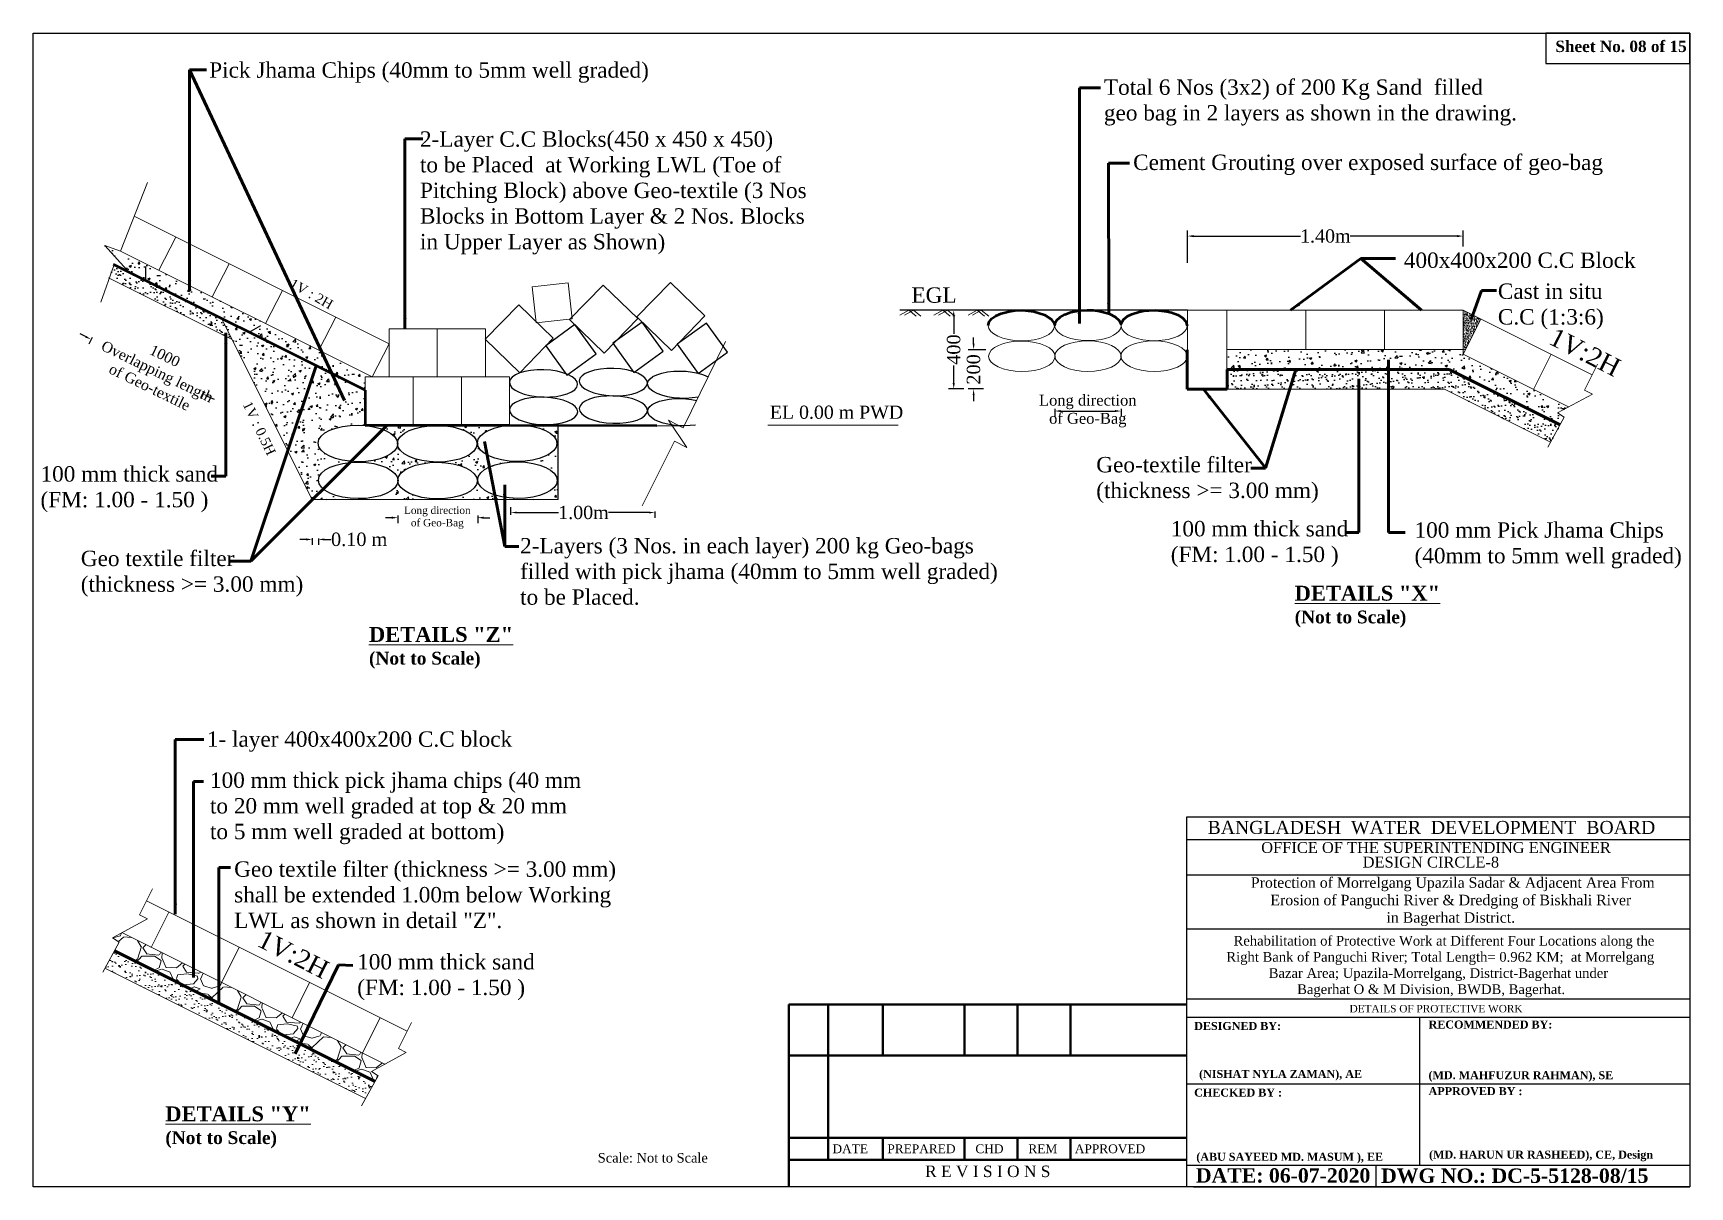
# Model space of a CAD drawing. Header units: metres. Extents: x -1354 to 3686, y -9962 to -7697.
# Drawn here: x 2242.7 to 2353.8, y -7810.7 to -7733.3 of the extents above; entities that cross this region are included whole.
import ezdxf
from ezdxf.enums import TextEntityAlignment as Align

# ---------------------------------------------------------------- set-up
doc = ezdxf.new("R2010")
doc.units = ezdxf.units.M
doc.layers.add('Layer1', color=7, linetype='Continuous', lineweight=13)
doc.layers.add('LINE', color=7, linetype='Continuous')
doc.styles.add('dim', font='isocp.shx')
doc.styles.add('Kazi_T_H', font='timesbd.ttf')
doc.styles.get("Standard").update_dxf_attribs({"font": 'times.ttf'})
doc.dimstyles.get("Standard").update_dxf_attribs({"dimtxt": 0.5, "dimasz": 0.4075, "dimexe": 0.364, "dimexo": 0.219, "dimgap": 0.09, "dimtad": 0, "dimdec": 0, "dimlfac": 1000, "dimzin": 0, "dimdsep": 46, "dimtxsty": 'Standard', "dimcen": 0.09, "dimadec": 0, "dimazin": 0, "dimtfac": 1, "dimtdec": 0, "dimtofl": 0, "dimtmove": 0, "dimatfit": 3, "dimfxl": 1, "dimtolj": 1, "dimtzin": 0, "dimarcsym": 0})
doc.dimstyles.new('STANDARD$0', dxfattribs={"dimscale": 0, "dimtxt": 8, "dimasz": 8, "dimexe": 4, "dimexo": 0, "dimgap": 2, "dimtad": 1, "dimdec": 0, "dimzin": 0, "dimdsep": 46, "dimtxsty": 'dim', "dimblk": 'DOTSMALL', "dimcen": 1, "dimclrd": 6, "dimclre": 6, "dimclrt": 256, "dimadec": 0, "dimazin": 0, "dimtfac": 1, "dimtdec": 0, "dimtix": 1, "dimtofl": 0, "dimtmove": 1, "dimatfit": 3, "dimldrblk": 'DOTSMALL', "dimfxl": 6, "dimtolj": 1, "dimtzin": 0, "dimarcsym": 0})

msp = doc.modelspace()

# ---------------------------------------------------------------- texts
at = {"color": 7, "lineweight": 30, "ltscale": 0.18, "insert": (2344.82725, -7733.82416), "char_height": 0.76320555, "width": 27.41409531, "attachment_point": 1}
msp.add_mtext('{\\fTimes New Roman|b1|i0|c0|p18;Sheet No. 08 of 15}', dxfattribs=at)
at = {"layer": 'LINE', "color": 7, "lineweight": 13, "ltscale": 0.5}
for s, p in [('1V:2H ', (2344.290936, -7754.109113)), ('1V:2H', (2257.678257, -7794.486418))]:
    msp.add_text(s, height=1.225125, rotation=332.99359933, dxfattribs=at).set_placement(p)
at = {"layer": 'LINE', "color": 0, "linetype": 'ByBlock', "lineweight": 30, "ltscale": 0.5}
for s, height, p in [('BANGLADESH  WATER  DEVELOPMENT  BOARD', 0.87471451, (2336.516062, -7787.016685)), ('OFFICE OF THE SUPERINTENDING ENGINEER', 0.72956831, (2336.823579, -7788.292494)), ('DESIGN CIRCLE-8', 0.72956831, (2336.478761, -7789.270283)), ('DETAILS OF PROTECTIVE WORK', 0.5, (2336.823084, -7798.980487))]:
    msp.add_text(s, height=height, dxfattribs=at).set_placement(p, align=Align.CENTER)
at = {"layer": 'LINE', "color": 0, "linetype": 'ByBlock', "lineweight": 30, "ltscale": 0.5, "style": 'Kazi_T_H'}
for s, height, p in [('DESIGNED BY:', 0.53597578, (2320.605165, -7800.160504)), ('RECOMMENDED BY:', 0.53597578, (2336.323169, -7800.064743)), ('(NISHAT NYLA ZAMAN), AE', 0.53597578, (2320.932688, -7803.376769)), ('(MD. MAHFUZUR RAHMAN), SE', 0.53597578, (2336.318364, -7803.4618)), ('CHECKED BY :', 0.53597578, (2320.605165, -7804.626969)), ('APPROVED BY :', 0.53597578, (2336.323169, -7804.531208)), ('(ABU SAYEED MD. MASUM ), EE', 0.53597578, (2320.746671, -7808.93411)), ('DATE: 06-07-2020', 0.9647564, (2320.720544, -7810.397461)), ('DWG NO.: DC-5-5128-08/15', 0.9647564, (2333.136564, -7810.414087))]:
    msp.add_text(s, height=height, dxfattribs=at).set_placement(p)
at = {"layer": 'LINE', "lineweight": 50, "ltscale": 0.5}
for s, p in [('DATE', (2296.346177, -7808.425001)), ('PREPARED', (2300.029802, -7808.425001)), ('CHD', (2305.93206, -7808.425001)), ('REM', (2309.488003, -7808.425001)), ('APPROVED', (2312.600092, -7808.425001))]:
    msp.add_text(s, height=0.5918059, dxfattribs=at).set_placement(p)
msp.add_text('R E V I S I O N S', height=0.7700819, dxfattribs=at).set_placement((2306.762791, -7810.023978), align=Align.CENTER)
at = {"layer": 'LINE', "color": 7, "lineweight": 13, "ltscale": 0.5, "attachment_point": 1}
for s, insert, char_height, width in [('{\\fTimes New Roman|b0|i0|c0|p18;Pick Jhama Chips (40mm to 5mm well graded)}', (2254.553853, -7735.276146), 1.03193343, 39.65808448), ('Total 6 Nos (3x2) of 200 Kg Sand  filled \\Pgeo bag in 2 layers as shown in the drawing.', (2314.55168, -7736.424411), 1.03193343, 39.65808448), ('2-Layer C.C Blocks(450 x 450 x 450)\\Pto be Placed  at Working LWL (Toe of \\PPitching Block) above Geo-textile (3 Nos \\PBlocks in Bottom Layer & 2 Nos. Blocks\\Pin Upper Layer as Shown)', (2268.686126, -7739.904148), 1.03193343, 39.65808448), ('Cement Grouting over exposed surface of geo-bag', (2316.512052, -7741.464849), 1.03193343, 39.65808448), ('400x400x200 C.C Block', (2334.665938, -7748.029813), 1.03193343, 39.65808448), ('Cast in situ\\PC.C (1:3:6)', (2340.969618, -7750.107249), 1.03193343, 39.65808448), ('EGL', (2301.644222, -7750.366647), 1.0319334, 39.65808448), ('100 mm thick sand \\P(FM: 1.00 - 1.50 )', (2243.240225, -7762.360602), 1.03193343, 39.65808448), (' Geo-textile filter\\P (thickness >= 3.00 mm)', (2313.649236, -7761.740061), 1.03193343, 39.65808448), ('100 mm thick sand \\P(FM: 1.00 - 1.50 )', (2319.034834, -7766.031354), 1.03193343, 39.65808448), ('100 mm Pick Jhama Chips \\P(40mm to 5mm well graded)', (2335.381721, -7766.119917), 1.03193343, 39.65808448), ('Geo textile filter \\P(thickness >= 3.00 mm) ', (2245.942567, -7768.024899), 1.03193343, 39.65808448), ('2-Layers (3 Nos. in each layer) 200 kg Geo-bags\\Pfilled with pick jhama (40mm to 5mm well graded)\\Pto be Placed.', (2275.402475, -7767.173691), 1.03193343, 39.65808448), ('{\\fTimes New Roman|b1|i0|c0|p18;\\H1.432x;\\LDETAILS "X"\\P\\H0.8606x;\\l(Not to Scale)}', (2327.344438, -7770.376555), 0.69625326, 10.94491599), ('{\\fTimes New Roman|b1|i0|c0|p18;\\H1.432x;\\LDETAILS "Z"\\P\\H0.8603x;\\l(Not to Scale)}', (2265.268662, -7773.141433), 0.69625326, 10.94491599), ('1- layer 400x400x200 C.C block', (2254.394039, -7780.139365), 1.03193343, 39.65808448), ('100 mm thick pick jhama chips (40 mm\\Pto 20 mm well graded at top & 20 mm \\Pto 5 mm well graded at bottom) ', (2254.604669, -7782.89361), 1.03193343, 39.65808448), ('Geo textile filter (thickness >= 3.00 mm)\\Pshall be extended 1.00m below Working\\PLWL as shown in detail "Z".', (2256.226553, -7788.856069), 1.03193343, 39.65808448), ('100 mm thick sand \\P(FM: 1.00 - 1.50 )', (2264.476513, -7795.072527), 1.03193343, 39.65808448), ('{\\fTimes New Roman|b1|i0|c0|p18;\\H1.432x;\\LDETAILS "Y"\\P\\H0.8606x;\\l(Not to Scale)}', (2251.612239, -7805.28919), 0.69625326, 10.94491599)]:
    msp.add_mtext(s, dxfattribs=dict(at, insert=insert, char_height=char_height, width=width))
at = {"layer": 'LINE', "color": 7, "lineweight": 13, "ltscale": 0.5, "char_height": 0.6473586, "attachment_point": 1}
for s, insert, width, rotation in [('1V : 2H', (2260.206634, -7749.738463), 3.41078658, 330.23510537), ('1V : 0.5H', (2257.367511, -7757.920894), 4.91397139, 295.60256863)]:
    msp.add_mtext(s, dxfattribs=dict(at, insert=insert, width=width, rotation=rotation))
at = {"layer": 'LINE', "color": 0, "linetype": 'ByBlock', "lineweight": -3, "ltscale": 0.5, "insert": (2292.149491, -7758.296709), "char_height": 0.88111239, "attachment_point": 1}
msp.add_mtext('EL 0.00 m PWD', dxfattribs=at)
at = {"layer": 'LINE', "color": 0, "linetype": 'ByBlock', "lineweight": -3, "ltscale": 0.5, "attachment_point": 2}
for s, insert, char_height, width in [('{\\fTimes New Roman|b1|i0|c0|p18; }Protection of Morrelgang Upazila Sadar & Adjacent Area From \\PErosion of Panguchi River & Dredging of Biskhali River\\Pin Bagerhat District.', (2337.813581, -7789.927128), 0.70173527, 30.66594224), ('                   Rehabilitation of Protective Work at Different Four Locations along the \\P                 Right Bank of Panguchi River; Total Length= 0.962 KM;  at Morrelgang\\P                Bazar Area; Upazila-Morrelgang, District-Bagerhat under \\P            Bagerhat O & M Division, BWDB, Bagerhat.', (2335.022349, -7793.851548), 0.65, 36.13792675)]:
    msp.add_mtext(s, dxfattribs=dict(at, insert=insert, char_height=char_height, width=width))
at = {"layer": 'LINE', "color": 7, "linetype": 'ByBlock', "lineweight": 30, "ltscale": 0.5, "insert": (2280.609695, -7808.412391), "char_height": 0.63961538, "width": 13.43449086, "attachment_point": 1}
msp.add_mtext('Scale: Not to Scale', dxfattribs=at)
at = {"layer": 'LINE', "color": 0, "linetype": 'ByBlock', "lineweight": 30, "ltscale": 0.5, "insert": (2343.86572, -7808.249472), "char_height": 0.53597578, "width": 15.7161697, "attachment_point": 2, "style": 'Kazi_T_H'}
msp.add_mtext('(MD. HARUN UR RASHEED), CE, Design', dxfattribs=at)

# ---------------------------------------------------------------- blocks, each defined once
blk = doc.blocks.new('*D1138')
at = {"layer": 'Defpoints', "color": 0, "lineweight": -3, "ltscale": 0.5}
for p in [(2338.64, -7746.93), (2338.64, -7747.85), (2320.16, -7748.94)]:
    blk.add_point(p, dxfattribs=at)
at = {"layer": 'LINE', "color": 0, "lineweight": -2, "ltscale": 0.5}
for p, q in [((2320.16, -7748.72), (2320.16, -7746.56)), ((2320.57, -7746.93), (2327.74, -7746.93)), ((2338.23, -7746.93), (2331.07, -7746.93)), ((2338.64, -7747.63), (2338.64, -7746.56))]:
    blk.add_line(p, q, dxfattribs=at)
at = {"layer": 'LINE', "color": 0, "lineweight": -3, "ltscale": 0.5}
for points in [[(2320.57, -7746.86), (2320.57, -7747), (2320.16, -7746.93)], [(2338.23, -7746.86), (2338.23, -7747), (2338.64, -7746.93)]]:
    blk.add_solid(points, dxfattribs=at)
at = {"layer": 'LINE', "color": 0, "lineweight": 13, "ltscale": 0.5, "insert": (2329.4, -7746.93), "char_height": 0.5, "attachment_point": 5}
blk.add_mtext('\\A1;{\\H1.775x;1.40m}', dxfattribs=at)
blk = doc.blocks.new('*D1139')
at = {"layer": 'Defpoints', "color": 0, "lineweight": -3, "ltscale": 0.5}
for p in [(2304.48, -7751.9), (2305.37, -7751.9), (2305.37, -7757.18)]:
    blk.add_point(p, dxfattribs=at)
at = {"layer": 'LINE', "color": 0, "lineweight": -2, "ltscale": 0.5}
for p, q in [((2305.15, -7751.9), (2304.12, -7751.9)), ((2304.48, -7752.31), (2304.48, -7753.49)), ((2304.48, -7756.78), (2304.48, -7755.6)), ((2305.15, -7757.18), (2304.12, -7757.18))]:
    blk.add_line(p, q, dxfattribs=at)
at = {"layer": 'LINE', "color": 0, "lineweight": -3, "ltscale": 0.5}
for points in [[(2304.41, -7752.31), (2304.55, -7752.31), (2304.48, -7751.9)], [(2304.41, -7756.78), (2304.55, -7756.78), (2304.48, -7757.18)]]:
    blk.add_solid(points, dxfattribs=at)
at = {"layer": 'LINE', "color": 0, "lineweight": 13, "ltscale": 0.5, "insert": (2304.48, -7754.54), "char_height": 0.9, "attachment_point": 5, "rotation": 90}
blk.add_mtext('\\A1;400', dxfattribs=at)
blk = doc.blocks.new('*D1140')
at = {"layer": 'Defpoints', "color": 0, "lineweight": -3, "ltscale": 0.5}
for p in [(2305.81, -7754.55), (2306.84, -7754.55), (2306.7, -7757.18)]:
    blk.add_point(p, dxfattribs=at)
at = {"layer": 'LINE', "color": 0, "lineweight": -2, "ltscale": 0.5}
for p, q in [((2306.63, -7754.55), (2305.45, -7754.55)), ((2305.81, -7754.14), (2305.81, -7753.73)), ((2306.48, -7757.18), (2305.45, -7757.18)), ((2305.81, -7757.59), (2305.81, -7758))]:
    blk.add_line(p, q, dxfattribs=at)
at = {"layer": 'LINE', "color": 0, "lineweight": -3, "ltscale": 0.5}
for points in [[(2305.75, -7754.14), (2305.88, -7754.14), (2305.81, -7754.55)], [(2305.75, -7757.59), (2305.88, -7757.59), (2305.81, -7757.18)]]:
    blk.add_solid(points, dxfattribs=at)
at = {"layer": 'LINE', "color": 0, "lineweight": 13, "ltscale": 0.5, "insert": (2305.81, -7755.87), "char_height": 0.9, "attachment_point": 5, "rotation": 90}
blk.add_mtext('\\A1;200', dxfattribs=at)
blk = doc.blocks.new('*D1141')
at = {"layer": 'Defpoints', "color": 0, "lineweight": -3, "ltscale": 0.5}
for p in [(2311.25, -7754.89), (2315.7, -7754.92), (2315.7, -7758.66)]:
    blk.add_point(p, dxfattribs=at)
at = {"layer": 'LINE', "color": 0, "lineweight": -2, "ltscale": 0.5}
for p, q in [((2311.25, -7758.51), (2311.25, -7759.02)), ((2311.66, -7758.66), (2315.29, -7758.66)), ((2315.7, -7758.51), (2315.7, -7759.02))]:
    blk.add_line(p, q, dxfattribs=at)
at = {"layer": 'LINE', "color": 0, "lineweight": -3, "ltscale": 0.5}
for points in [[(2311.66, -7758.59), (2311.66, -7758.73), (2311.25, -7758.66)], [(2315.29, -7758.59), (2315.29, -7758.73), (2315.7, -7758.66)]]:
    blk.add_solid(points, dxfattribs=at)
at = {"layer": 'LINE', "color": 0, "lineweight": 13, "ltscale": 0.5, "insert": (2313.47, -7758.66), "char_height": 0.5, "attachment_point": 5}
blk.add_mtext('\\A1;{\\H1.464x;Long direction\\Pof Geo-Bag}', dxfattribs=at)
blk = doc.blocks.new('*D805')
at = {"color": 0, "lineweight": -2, "ltscale": 0.5}
for p, q in [((2246.26, -7753.67), (2245.9, -7753.49)), ((2246.7, -7753.72), (2246.47, -7754.18)), ((2254.22, -7757.38), (2253.99, -7757.84)), ((2254.52, -7757.7), (2254.89, -7757.87))]:
    blk.add_line(p, q, dxfattribs=at)
at = {"color": 0, "linetype": 'Continuous', "lineweight": -3, "ltscale": 0.5}
for points in [[(2246.29, -7753.61), (2246.23, -7753.73), (2246.63, -7753.85)], [(2254.55, -7757.63), (2254.49, -7757.76), (2254.15, -7757.52)]]:
    blk.add_solid(points, dxfattribs=at)
at = {"layer": 'Defpoints', "color": 0, "linetype": 'Continuous', "lineweight": -3, "ltscale": 0.5}
for p in [(2247.8, -7751.45), (2246.63, -7753.85), (2255.33, -7755.11)]:
    blk.add_point(p, dxfattribs=at)
at = {"color": 0, "linetype": 'Continuous', "lineweight": -3, "ltscale": 0.5, "insert": (2251.07, -7756.01), "char_height": 0.7, "attachment_point": 5, "rotation": 334.0276}
blk.add_mtext('\\A1;1000\\POverlapping length\\Pof Geo-textile', dxfattribs=at)
blk = doc.blocks.new('*D806')
at = {"layer": 'Defpoints', "color": 0, "linetype": 'ByBlock', "lineweight": -3, "ltscale": 0.5}
for p in [(2272.56, -7763.49), (2267.2, -7764.59), (2272.56, -7765.81)]:
    blk.add_point(p, dxfattribs=at)
at = {"layer": 'LINE', "color": 0, "lineweight": -2, "ltscale": 0.5}
for p, q in [((2266.79, -7765.81), (2266.38, -7765.81)), ((2267.2, -7765.66), (2267.2, -7766.17)), ((2272.56, -7765.66), (2272.56, -7766.17)), ((2272.96, -7765.81), (2273.37, -7765.81))]:
    blk.add_line(p, q, dxfattribs=at)
at = {"layer": 'LINE', "color": 0, "linetype": 'ByBlock', "lineweight": -3, "ltscale": 0.5}
for points in [[(2266.79, -7765.74), (2266.79, -7765.88), (2267.2, -7765.81)], [(2272.96, -7765.74), (2272.96, -7765.88), (2272.56, -7765.81)]]:
    blk.add_solid(points, dxfattribs=at)
at = {"layer": 'LINE', "color": 0, "linetype": 'ByBlock', "lineweight": -3, "ltscale": 0.5, "insert": (2269.85, -7765.81), "char_height": 0.5, "attachment_point": 5}
blk.add_mtext('\\A1;Long direction\\Pof Geo-Bag', dxfattribs=at)
blk = doc.blocks.new('*D807')
at = {"layer": 'Defpoints', "color": 0, "lineweight": -3, "ltscale": 0.5}
for p in [(2261.45, -7766.96), (2261.88, -7766.98), (2261.88, -7767.27)]:
    blk.add_point(p, dxfattribs=at)
at = {"layer": 'LINE', "color": 0, "lineweight": -2, "ltscale": 0.5}
for p, q in [((2261.05, -7767.27), (2260.64, -7767.27)), ((2261.45, -7767.18), (2261.45, -7767.63)), ((2261.88, -7767.2), (2261.88, -7767.63)), ((2262.28, -7767.27), (2262.7, -7767.27))]:
    blk.add_line(p, q, dxfattribs=at)
at = {"layer": 'LINE', "color": 0, "lineweight": -3, "ltscale": 0.5}
for points in [[(2261.05, -7767.2), (2261.05, -7767.34), (2261.45, -7767.27)], [(2262.28, -7767.2), (2262.28, -7767.34), (2261.88, -7767.27)]]:
    blk.add_solid(points, dxfattribs=at)
at = {"layer": 'LINE', "color": 0, "lineweight": 13, "ltscale": 0.5, "insert": (2264.61, -7767.27), "char_height": 0.9, "attachment_point": 5}
blk.add_mtext('\\A1;0.10 m', dxfattribs=at)
blk = doc.blocks.new('*D808')
at = {"layer": 'Defpoints', "color": 0, "lineweight": -3, "ltscale": 0.5}
for p in [(2284.44, -7765.17), (2284.44, -7765.47), (2274.77, -7765.83)]:
    blk.add_point(p, dxfattribs=at)
at = {"layer": 'LINE', "color": 0, "lineweight": -2, "ltscale": 0.5}
for p, q in [((2274.77, -7765.61), (2274.77, -7765.1)), ((2275.18, -7765.47), (2277.98, -7765.47)), ((2284.04, -7765.47), (2281.32, -7765.47)), ((2284.44, -7765.39), (2284.44, -7765.83))]:
    blk.add_line(p, q, dxfattribs=at)
at = {"layer": 'LINE', "color": 0, "lineweight": -3, "ltscale": 0.5}
for points in [[(2275.18, -7765.4), (2275.18, -7765.53), (2274.77, -7765.47)], [(2284.04, -7765.4), (2284.04, -7765.53), (2284.44, -7765.47)]]:
    blk.add_solid(points, dxfattribs=at)
at = {"layer": 'LINE', "color": 0, "lineweight": 13, "ltscale": 0.5, "insert": (2279.65, -7765.47), "char_height": 0.5, "attachment_point": 5}
blk.add_mtext('\\A1;{\\H1.775x;1.00m}', dxfattribs=at)

# ---------------------------------------------------------------- dimensions: what is measured, and where the dimension line sits
at = {"color": 0, "linetype": 'Continuous', "lineweight": -3, "ltscale": 0.5}
dim = msp.add_linear_dim(base=(2246.630516, -7753.851861), p1=(2255.32578, -7755.112236), p2=(2247.801956, -7751.447111), angle=154.02762363, text='1000\\POverlapping length\\Pof Geo-textile', dimstyle='Standard', override={"dimtxt": 0.7, "dimfxl": 0.15, "dimfxlon": 1}, dxfattribs=at)
dim.commit()
dim.dimension.update_dxf_attribs({"geometry": '*D805', "text_midpoint": (2251.067879, -7756.013459), "dimtype": 161})
at = {"layer": 'LINE', "color": 7, "lineweight": 13, "ltscale": 0.5}
dim = msp.add_linear_dim(base=(2338.641723, -7746.928659), p1=(2320.161723, -7748.935367), p2=(2338.641723, -7747.848229), text='{\\H1.775x;1.40m}', dimstyle='Standard', override={"dimfxl": 0.12}, dxfattribs=at)
dim.commit()
dim.dimension.update_dxf_attribs({"geometry": '*D1138', "text_midpoint": (2329.401723, -7746.928659)})
for base, p1, p2, text, picture, middle in [((2304.479822, -7751.904025), (2305.366561, -7757.184025), (2305.366561, -7751.904025), '400', '*D1139', (2304.479822, -7754.544025)), ((2305.81358, -7754.549477), (2306.700318, -7757.184025), (2306.844287, -7754.549477), '200', '*D1140', (2305.81358, -7755.866751))]:
    dim = msp.add_linear_dim(base=base, p1=p1, p2=p2, angle=90, text=text, dimstyle='Standard', override={"dimtxt": 0.9, "dimfxl": 0.12}, dxfattribs=at)
    dim.commit()
    dim.dimension.update_dxf_attribs({"geometry": picture, "text_midpoint": middle})
for base, p1, p2, text, dimstyle, override, picture, middle in [((2315.69785, -7758.658504), (2311.248862, -7754.891655), (2315.69785, -7754.920779), '{\\H1.464x;Long direction\\Pof Geo-Bag}', 'Standard', {"dimfxl": 0.15, "dimfxlon": 1}, '*D1141', (2313.473356, -7758.658504)), ((2284.442802, -7765.466667), (2274.772898, -7765.828947), (2284.442802, -7765.174994), '{\\H1.775x;1.00m}', 'Standard', {"dimfxl": 0.12}, '*D808', (2279.650528, -7765.466667)), ((2261.875582, -7767.269199), (2261.454342, -7766.962127), (2261.875582, -7766.977337), '0.10 m', 'STANDARD$0', {"dimscale": 1, "dimtxt": 0.9, "dimasz": 0.4075, "dimexe": 0.364, "dimexo": 0.219, "dimgap": 0.09, "dimtad": 0, "dimlfac": 1000, "dimtxsty": 'Standard', "dimcen": 0.09, "dimclrd": 0, "dimclre": 0, "dimclrt": 0, "dimtix": 0, "dimtmove": 0, "dimfxl": 0.12}, '*D807', (2264.607298, -7767.269199))]:
    dim = msp.add_linear_dim(base=base, p1=p1, p2=p2, text=text, dimstyle=dimstyle, override=override, dxfattribs=at)
    dim.commit()
    dim.dimension.update_dxf_attribs({"geometry": picture, "text_midpoint": middle, "dimtype": 160})
at = {"layer": 'LINE', "color": 0, "linetype": 'ByBlock', "lineweight": -3, "ltscale": 0.5}
dim = msp.add_linear_dim(base=(2272.555442, -7765.80925), p1=(2267.198051, -7764.590203), p2=(2272.555442, -7763.487482), text='Long direction\\Pof Geo-Bag', dimstyle='Standard', override={"dimfxl": 0.15, "dimfxlon": 1}, dxfattribs=at)
dim.commit()
dim.dimension.update_dxf_attribs({"geometry": '*D806', "text_midpoint": (2269.847845, -7765.80925), "dimtype": 160})

# ---------------------------------------------------------------- hatches: boundary and pattern name
at = {"linetype": 'Continuous', "lineweight": -3, "ltscale": 0.5}
h = msp.add_hatch(dxfattribs=at)
h.set_pattern_fill('AR-CONC', color=0, scale=0.0083, style=0)
h.set_pattern_definition([(50, (2518.1702, -7655.2508), (1.512133, -0.1322944), [0.158115, -1.739265]), (355, (2518.1702, -7655.2508), (-0.2925155, 1.58577), [0.126492, -1.391412]), (100.451, (2518.2962, -7655.2618), (1.219623, 1.4534685), [0.134377, -1.478147]), (46.1842, (2518.1702, -7654.8291), (2.249956, -0.348951), [0.237173, -2.608897]), (96.6356, (2518.3577, -7654.8582), (1.970455, 2.053632), [0.201566, -2.21722]), (351.184, (2518.1702, -7654.829), (1.970458, 2.053628), [0.189738, -2.087118]), (21, (2518.381, -7654.9345), (1.2584035, -0.848804), [0.158115, -1.739265]), (326, (2518.381, -7654.9345), (0.512957, 1.52876), [0.126492, -1.391412]), (71.4514, (2518.4859, -7655.0053), (1.771357, 0.67996), [0.134377, -1.478147]), (37.5, (2518.1702, -7655.25076), (0.0256354, 0.7018068), [0, -1.3745464, 0, -1.412494, 0, -1.3966825]), (7.5, (2518.1702, -7655.25076), (0.5546032, 0.8314988), [0, -0.8053324, 0, -1.3429234, 0, -0.5323205]), (327.5, (2517.7001, -7655.25076), (1.1254019, -0.0475486), [0, -0.52705, 0, -1.644396, 0, -2.181987]), (317.5, (2517.4893, -7655.2508), (1.2294722, 0.21104), [0, -0.685165, 0, -1.0920476, 0, -1.549527])])
h.paths.add_polyline_path([(2248.614762, -7747.934823), (2247.549723, -7747.554875), (2249.039644, -7749.195255), (2248.547143, -7749.027363), (2265.005652, -7757.256617), (2265.005652, -7756.370531), (2265.486177, -7756.370531)])
h = msp.add_hatch(dxfattribs=at)
h.set_pattern_fill('AR-SAND', color=0, scale=0.0132, style=0)
h.set_pattern_definition([(37.5, (2041.59915, -6637.59636), (-0.02112041, 0.64602547), [0, -0.5096256, 0, -0.569976, 0, -0.54483]), (7.5, (2041.59915, -6637.5964), (0.59337073, 0.94620913), [0, -0.2749296, 0, -0.4593336, 0, -0.176022]), (327.5, (2041.18676, -6637.59636), (1.04410993, 0.00189708), [0, -0.16764, 0, -0.603504, 0, -0.787908]), (317.5, (2041.1868, -6637.5964), (1.0078945, 0.2942667), [0, -0.08382, 0, -0.3956304, 0, -0.452628])])
h.paths.add_polyline_path([(2248.547143, -7749.027363), (2248.154234, -7748.893421), (2247.854245, -7749.743633), (2256.088103, -7753.860562), (2255.379623, -7752.443603)])
h = msp.add_hatch(dxfattribs=at)
h.set_pattern_fill('AR-CONC', color=0, scale=0.0083, style=0)
h.set_pattern_definition([(50, (2041.5992, -6637.5964), (1.5121328, -0.1322944), [0.158115, -1.739265]), (355, (2041.5992, -6637.5964), (-0.2925155, 1.5857701), [0.126492, -1.391412]), (100.451, (2041.7252, -6637.6074), (1.2196228, 1.4534685), [0.134377, -1.478147]), (46.1842, (2041.5992, -6637.1747), (2.249956, -0.3489513), [0.2371725, -2.6088975]), (96.6356, (2041.7867, -6637.2038), (1.970455, 2.053632), [0.2015655, -2.2172205]), (351.184, (2041.5992, -6637.1747), (1.970458, 2.0536285), [0.189738, -2.087118]), (21, (2041.81, -6637.2801), (1.2584035, -0.8488038), [0.158115, -1.739265]), (326, (2041.81, -6637.2801), (0.5129568, 1.5287601), [0.126492, -1.391412]), (71.4514, (2041.9148, -6637.3509), (1.7713569, 0.6799597), [0.134377, -1.478147]), (37.5, (2041.59915, -6637.59636), (0.0256354, 0.70180682), [0, -1.3745464, 0, -1.412494, 0, -1.3966825]), (7.5, (2041.59915, -6637.59636), (0.5546032, 0.83149877), [0, -0.8053324, 0, -1.3429234, 0, -0.5323205]), (327.5, (2041.129, -6637.59636), (1.12540194, -0.04754858), [0, -0.52705, 0, -1.644396, 0, -2.181987]), (317.5, (2040.9182, -6637.5964), (1.2294722, 0.2110399), [0, -0.685165, 0, -1.0920476, 0, -1.549527])])
edge = h.paths.add_edge_path()
edge.add_line((2265.005652, -7757.256617), (2255.379623, -7752.443603))
edge.add_line((2255.379623, -7752.443603), (2261.454342, -7764.593041))
edge.add_line((2261.454342, -7764.593041), (2277.946564, -7764.584891))
edge.add_line((2277.946564, -7764.584891), (2277.957322, -7759.605719))
edge.add_line((2277.957322, -7759.605719), (2275.56316, -7759.600546))
edge.add_ellipse((2275.205236, -7760.814706), major_axis=(-2.669393, 0.017474), ratio=0.4596705317, start_angle=278.6264693, end_angle=622.4667501, ccw=False)
edge.add_line((2274.690038, -7759.612179), (2274.690038, -7759.59866))
edge.add_line((2274.690038, -7759.59866), (2265.005652, -7759.59866))
edge.add_line((2265.005652, -7759.59866), (2265.005652, -7757.256617))
edge = h.paths.add_edge_path(flags=16)
edge.add_ellipse((2264.525376, -7760.832381), major_axis=(-2.669393, 0.017474), ratio=0.4596705317, start_angle=184.88008955, end_angle=535.92393405, ccw=False)
edge.add_ellipse((2269.847845, -7760.850056), major_axis=(-2.669393, 0.017474), ratio=0.4596705317, start_angle=4.88008955, end_angle=355.92393405, ccw=False)
edge = h.paths.add_edge_path(flags=16)
edge.add_ellipse((2264.544975, -7763.308487), major_axis=(-2.669393, 0.017474), ratio=0.4596705317, start_angle=184.88008955, end_angle=535.92393405, ccw=False)
edge.add_ellipse((2269.867444, -7763.326162), major_axis=(-2.669393, 0.017474), ratio=0.4596705317, start_angle=4.88008955, end_angle=355.92393405, ccw=False)
edge = h.paths.add_edge_path(flags=16)
edge.add_ellipse((2275.224835, -7763.290812), major_axis=(-2.669393, 0.017474), ratio=0.4596705317, start_angle=0, end_angle=360)
h.paths.add_polyline_path([(2277.808018, -7764.233286), (2281.211299, -7764.233286), (2281.211299, -7765.388702), (2277.808018, -7765.388702)], flags=9)
at = {"linetype": 'ByBlock', "lineweight": 5, "ltscale": 0.5}
h = msp.add_hatch(dxfattribs=at)
h.set_pattern_fill('AR-CONC', color=256, scale=0.00132, style=0)
h.set_pattern_definition([(50, (2334.29829, -7695.25673), (0.24048376, -0.0210396), [0.025146, -0.276606]), (355, (2334.2983, -7695.25673), (-0.0465205, 0.2521948), [0.0201168, -0.2212848]), (100.451, (2334.31833, -7695.25848), (0.1939641, 0.231154), [0.0213708, -0.2350788]), (46.1842, (2334.2983, -7695.18967), (0.3578243, -0.0554959), [0.037719, -0.414909]), (96.6356, (2334.3281, -7695.1943), (0.3133736, 0.3266017), [0.0320562, -0.3526182]), (351.184, (2334.2983, -7695.18967), (0.313374, 0.3266012), [0.0301752, -0.3319272]), (21, (2334.33182, -7695.20644), (0.20013164, -0.1349905), [0.025146, -0.276606]), (326, (2334.33182, -7695.20644), (0.0815787, 0.2431281), [0.0201168, -0.2212848]), (71.4514, (2334.3485, -7695.21769), (0.2817098, 0.1081382), [0.0213708, -0.2350788]), (37.5, (2334.29829, -7695.25673), (0.00407696, 0.11161265), [0, -0.21860256, 0, -0.2246376, 0, -0.222123]), (7.5, (2334.29829, -7695.25673), (0.08820195, 0.13223836), [0, -0.12807696, 0, -0.21357336, 0, -0.0846582]), (327.5, (2334.22352, -7695.25673), (0.17897959, -0.00756194), [0, -0.08382, 0, -0.2615184, 0, -0.3470148]), (317.5, (2334.19, -7695.25673), (0.1955305, 0.03356297), [0, -0.108966, 0, -0.17367504, 0, -0.2464308])])
h.paths.add_polyline_path([(2339.822367, -7752.494347), (2338.641723, -7751.904025), (2338.641723, -7754.544025), (2338.641723, -7754.855635)])
at = {"linetype": 'Continuous', "lineweight": -3, "ltscale": 0.5}
h = msp.add_hatch(dxfattribs=at)
h.set_pattern_fill('AR-CONC', color=0, scale=0.0083, style=0)
h.set_pattern_definition([(50, (2105.0948, -7762.4743), (1.512133, -0.1322944), [0.158115, -1.739265]), (355, (2105.0948, -7762.4743), (-0.292515, 1.58577), [0.126492, -1.391412]), (100.451, (2105.2208, -7762.4854), (1.219623, 1.4534685), [0.134377, -1.478147]), (46.1842, (2105.0948, -7762.0527), (2.249956, -0.348951), [0.237173, -2.608897]), (96.6356, (2105.2823, -7762.0818), (1.970455, 2.053632), [0.201566, -2.21722]), (351.184, (2105.0948, -7762.0527), (1.970458, 2.053628), [0.189738, -2.087118]), (21, (2105.3056, -7762.1581), (1.2584035, -0.848804), [0.158115, -1.739265]), (326, (2105.3056, -7762.1581), (0.512957, 1.52876), [0.126492, -1.391412]), (71.4514, (2105.4105, -7762.2288), (1.771357, 0.67996), [0.134377, -1.478147]), (37.5, (2105.0948, -7762.47433), (0.0256354, 0.7018068), [0, -1.3745464, 0, -1.412494, 0, -1.3966825]), (7.5, (2105.0948, -7762.4743), (0.5546032, 0.8314988), [0, -0.8053324, 0, -1.3429234, 0, -0.5323205]), (327.5, (2104.62465, -7762.47433), (1.125402, -0.0475486), [0, -0.52705, 0, -1.644396, 0, -2.181987]), (317.5, (2104.4138, -7762.4743), (1.2294722, 0.21104), [0, -0.685165, 0, -1.0920476, 0, -1.549527])])
h.paths.add_polyline_path([(2338.641723, -7754.855635), (2338.641723, -7754.544025), (2322.801723, -7754.544025), (2322.801723, -7755.864025), (2337.706894, -7755.864025), (2345.14549, -7759.583323), (2345.423844, -7759.080245), (2344.973316, -7758.788992), (2345.707991, -7758.388769)])
h = msp.add_hatch(dxfattribs=at)
h.set_pattern_fill('AR-SAND', color=0, scale=0.0132, style=0)
h.set_pattern_definition([(37.5, (2105.0948, -7762.47433), (-0.0211204, 0.6460255), [0, -0.5096256, 0, -0.569976, 0, -0.54483]), (7.5, (2105.0948, -7762.4743), (0.5933707, 0.946209), [0, -0.2749296, 0, -0.4593336, 0, -0.176022]), (327.5, (2104.6824, -7762.47433), (1.0441099, 0.0018971), [0, -0.16764, 0, -0.603504, 0, -0.787908]), (317.5, (2104.6824, -7762.4743), (1.0078945, 0.2942667), [0, -0.08382, 0, -0.3956304, 0, -0.452628])])
h.paths.add_polyline_path([(2337.706894, -7755.864025), (2322.822717, -7755.864025), (2322.822717, -7757.184025), (2337.395284, -7757.184025), (2344.505875, -7760.739321), (2345.14549, -7759.583323)])
at = {"linetype": 'ByBlock', "lineweight": 13, "ltscale": 0.5}
h = msp.add_hatch(dxfattribs=at)
h.set_pattern_fill('GRAVEL', color=256, scale=0.132, style=0)
h.set_pattern_definition([(228.0128, (2411.34952, -7729.69232), (-26.8224228, -30.17523708), [0.45107, -44.65626]), (184.9697, (2411.04777, -7730.0276), (40.23366508, 3.35277634), [0.774055, -76.63128]), (132.5104, (2410.27663, -7730.09466), (33.5279756, -36.88083603), [0.545796, -54.033804]), (267.2737, (2408.96904, -7730.93286), (3.35278544, 67.05597842), [0.704887, -69.78365]), (292.8337, (2408.93551, -7731.63694), (-16.7640476, 40.23362288), [0.691197, -68.428536]), (357.2737, (2409.20373, -7732.27398), (-67.05597842, 3.35278544), [0.704887, -69.78365]), (37.6942, (2409.90782, -7732.3075), (-43.58642754, -33.52797011), [0.932176, -92.28529]), (72.2553, (2410.64544, -7731.73753), (23.46964695, 73.76162139), [0.88007, -87.126996]), (121.4296, (2410.91366, -7730.89933), (-26.82240691, 43.58634873), [0.707273, -70.02006]), (175.2364, (2410.54485, -7730.29582), (36.88077103, -3.35276853), [0.80746, -39.56555]), (222.3974, (2409.74018, -7730.22877), (-40.23360121, -36.88075202), [1.044223, -103.378176]), (138.8141, (2412.2883, -7730.96638), (-23.46958505, 20.11676906), [0.356407, -35.28439]), (171.4692, (2412.02008, -7730.73169), (43.58633347, -6.7056169), [0.67806, -67.12807]), (225, (2411.3495, -7730.631), (-7e-16, -3.352798), [0.474156, -4.267415]), (203.1986, (2411.11483, -7730.22877), (16.7640565, 6.7056294), [0.25534, -25.27879]), (291.8014, (2410.88013, -7730.32935), (-3.3528024, 10.0584065), [0.361107, -17.694336]), (30.9638, (2411.01424, -7730.66463), (10.0583894, 6.7056052), [0.5865, -18.963516]), (161.5651, (2411.5172, -7730.3629), (6.705603, -3.352795), [0.4241, -10.17839]), (16.3895, (2408.9355, -7730.32935), (33.5280185, 10.05837908), [0.594116, -58.817616]), (70.3462, (2409.50548, -7730.16171), (-13.41116263, -36.88074784), [0.49843, -49.344504]), (293.1986, (2411.51716, -7729.6923), (-6.7056294, 16.7640565), [0.51068, -25.023504]), (343.6105, (2411.71833, -7730.16171), (-33.5280185, 10.05837908), [0.594116, -58.817616]), (339.444, (2408.9355, -7732.4081), (-16.7640208, 6.7055919), [0.572926, -28.073364]), (294.7751, (2409.47196, -7732.60926), (-16.76396093, 36.88078287), [0.480047, -47.52475]), (66.8014, (2411.5507, -7733.0451), (6.7056294, 16.7640565), [0.51068, -25.023504]), (17.354, (2411.75186, -7732.57573), (-43.58640235, -13.41117977), [0.562034, -55.64117]), (69.444, (2409.90782, -7733.04512), (-6.7055919, -16.7640208), [0.286464, -28.359936]), (101.3099, (2411.3495, -7733.0451), (-3.3527835, 13.411157), [0.17096, -16.92504]), (165.9638, (2411.316, -7732.8775), (10.058407, -3.3527942), [0.691197, -13.132746]), (186.009, (2410.64544, -7732.70984), (33.52795056, 3.35279217), [0.640552, -63.41465]), (303.6901, (2411.0142, -7730.9664), (-3.352801, 6.7055935), [0.48355, -11.60515]), (353.1572, (2411.28247, -7731.36872), (56.99762357, -6.70563003), [0.844215, -83.57712]), (60.9454, (2412.12067, -7731.4693), (-13.4111688, -23.46954405), [0.34519, -34.17401]), (90, (2412.2883, -7731.1676), (-3.3528, 3.3528), [0.20117, -3.15163]), (120.2564, (2410.57838, -7732.60926), (13.41117158, -23.46958816), [0.465784, -46.11275]), (48.0128, (2410.34368, -7732.20692), (26.8224228, 30.17523708), [0.902145, -44.205216]), (0, (2410.9472, -7731.5364), (3.3528, 3.3528), [0.87173, -2.48107]), (325.3048, (2411.81892, -7731.53636), (-33.5279419, 23.46960223), [0.530125, -52.482276]), (254.0546, (2412.2548, -7731.8381), (-3.3528086, -13.411232), [0.488174, -23.920644]), (207.646, (2412.12067, -7732.3075), (-63.70317762, -33.52802109), [0.79483, -78.6885]), (175.4261, (2411.41658, -7732.67631), (-43.58641004, 3.35278378), [0.84088, -83.246856]), (175.4261, (2411.41658, -7732.67631), (-43.58641004, 3.35278378), [0.84088, -83.246856])])
h.paths.add_polyline_path([(2248.694439, -7793.63657), (2248.074078, -7793.974519), (2248.524606, -7794.265772), (2248.194491, -7794.862401), (2265.682221, -7803.606266), (2265.88911, -7803.232348), (2265.438582, -7802.941095), (2266.331085, -7802.454893)])
at = {"linetype": 'ByBlock', "lineweight": 18, "ltscale": 0.5}
h = msp.add_hatch(dxfattribs=at)
h.set_pattern_fill('AR-SAND', color=256, scale=0.0132, style=0)
h.set_pattern_definition([(37.5, (2408.9355, -7733.0451), (-0.0211204, 0.6460255), [0, -0.5096256, 0, -0.569976, 0, -0.54483]), (7.5, (2408.9355, -7733.0451), (0.5933707, 0.946209), [0, -0.2749296, 0, -0.4593336, 0, -0.176022]), (327.5, (2408.5231, -7733.0451), (1.04411, 0.001897), [0, -0.16764, 0, -0.603504, 0, -0.787908]), (317.5, (2408.5231, -7733.0451), (1.0078945, 0.2942667), [0, -0.08382, 0, -0.3956304, 0, -0.452628])])
h.paths.add_polyline_path([(2265.042606, -7804.762263), (2265.682221, -7803.606266), (2248.194491, -7794.862401), (2247.554876, -7796.018398)])

# ---------------------------------------------------------------- linework, layer by layer
at = {"color": 0, "linetype": 'Continuous', "lineweight": 13, "ltscale": 0.5}
for p, q in [((2266.619716, -7754.147428), (2249.529838, -7745.602489)), ((2265.486177, -7756.370531), (2248.614762, -7747.934823)), ((2251.174898, -7749.214891), (2252.308437, -7746.991788)), ((2254.752718, -7751.003801), (2255.886257, -7748.780698)), ((2256.088103, -7753.860562), (2247.804359, -7749.71869)), ((2258.330538, -7752.792711), (2259.464076, -7750.569608)), ((2261.454342, -7764.593041), (2255.379623, -7752.443603)), ((2261.908358, -7754.581621), (2263.041896, -7752.358518)), ((2265.486177, -7756.370531), (2266.619716, -7754.147428)), ((2277.946564, -7764.584891), (2261.454342, -7764.593041))]:
    msp.add_line(p, q, dxfattribs=at)
at = {"color": 0, "lineweight": 53, "ltscale": 0.5}
for p, q in [((2265.005652, -7757.256617), (2248.144449, -7748.826016)), ((2274.690038, -7759.59866), (2284.573882, -7759.620016))]:
    msp.add_line(p, q, dxfattribs=at)
at = {"color": 0, "linetype": 'Continuous', "lineweight": -3, "ltscale": 0.5}
for p, q in [((2250.29917, -7749.903376), (2250.295212, -7748.961391)), ((2320.161723, -7751.904025), (2300.869797, -7751.904025)), ((2257.229556, -7753.36857), (2258.024655, -7752.928044)), ((2277.946564, -7764.584891), (2277.957286, -7759.62224)), ((2284.573882, -7759.620016), (2286.413073, -7759.654286))]:
    msp.add_line(p, q, dxfattribs=at)
at = {"linetype": 'ByBlock', "lineweight": 13, "ltscale": 0.5}
for p, q in [((2338.641723, -7751.904025), (2320.161723, -7751.904025)), ((2347.289308, -7756.227818), (2338.641723, -7751.904025)), ((2338.641723, -7754.544025), (2322.801723, -7754.544025)), ((2345.707991, -7758.388769), (2338.641723, -7754.855635)), ((2337.395284, -7757.184025), (2322.822717, -7757.184025)), ((2344.505875, -7760.739321), (2337.395284, -7757.184025)), ((2267.820599, -7800.24804), (2250.342249, -7791.508865)), ((2266.331085, -7802.454893), (2248.694439, -7793.63657)), ((2265.042606, -7804.762263), (2247.554876, -7796.018398))]:
    msp.add_line(p, q, dxfattribs=at)
at = {"linetype": 'ByBlock', "lineweight": 18, "ltscale": 0.5}
for p, q in [((2320.161723, -7751.904025), (2320.161723, -7757.184025)), ((2322.801723, -7751.904025), (2322.801723, -7757.184025)), ((2328.081723, -7751.904025), (2328.081723, -7754.544025)), ((2333.361723, -7751.904025), (2333.361723, -7754.544025)), ((2338.641723, -7751.904025), (2338.641723, -7754.544025)), ((2338.641723, -7754.855635), (2339.822367, -7752.494347)), ((2338.641723, -7754.544025), (2338.641723, -7754.855635)), ((2343.364298, -7757.216922), (2344.544942, -7754.855635)), ((2250.66214, -7794.62042), (2251.842784, -7792.259133)), ((2255.384716, -7796.981708), (2256.56536, -7794.62042)), ((2260.107291, -7799.342996), (2261.287935, -7796.981708)), ((2264.829867, -7801.704284), (2266.010511, -7799.342996))]:
    msp.add_line(p, q, dxfattribs=at)
at = {"linetype": 'ByBlock', "lineweight": 60, "ltscale": 0.5}
for p, q in [((2320.129164, -7754.549477), (2320.129164, -7757.20381)), ((2337.706894, -7755.864025), (2322.822717, -7755.864025)), ((2322.822717, -7757.20381), (2322.822717, -7755.864025)), ((2345.14549, -7759.583323), (2337.706894, -7755.864025)), ((2320.129164, -7757.20381), (2322.822717, -7757.20381)), ((2265.682221, -7803.606266), (2248.194491, -7794.862401))]:
    msp.add_line(p, q, dxfattribs=at)
at = {"linetype": 'ByBlock', "lineweight": 30, "ltscale": 0.5}
for p in [(2353.845068, -7788.576871), (2320.560943, -7810.681736)]:
    msp.add_line(p, (2353.845068, -7810.681736), dxfattribs=at)
at = {"color": 7, "lineweight": 30, "ltscale": 0.18}
msp.add_lwpolyline([(2353.845068, -7733.31999), (2344.190244, -7733.31999), (2344.190244, -7735.345356), (2353.845068, -7735.345356)], close=True, dxfattribs=at)
at = {"color": 0, "linetype": 'Continuous', "lineweight": -3, "ltscale": 0.5}
for points in [[(2278.725034, -7752.529129), (2281.044855, -7754.773955), (2283.289681, -7752.454134), (2280.969859, -7750.209308)], [(2283.233614, -7752.351142), (2285.553436, -7754.595968), (2287.798262, -7752.276146), (2285.47844, -7750.03132)], [(2273.064169, -7753.850837), (2275.38399, -7756.095663), (2277.628816, -7753.775841), (2275.308995, -7751.531016)], [(2278.529463, -7756.246814), (2280.495176, -7754.833421), (2279.081783, -7752.867708), (2277.11607, -7754.281101)], [(2283.038044, -7756.068827), (2285.003757, -7754.655433), (2283.590364, -7752.68972), (2281.624651, -7754.103113)], [(2287.342231, -7756.136532), (2289.307944, -7754.723139), (2287.894551, -7752.757426), (2285.928838, -7754.170819)]]:
    msp.add_lwpolyline(points, close=True, dxfattribs=at)
at = {"linetype": 'ByBlock', "lineweight": 18, "ltscale": 0.5}
for points in [[(2300.8654, -7752.224494), (2301.459567, -7751.904025), (2301.960884, -7752.289396)], [(2301.183149, -7752.224494), (2301.777315, -7751.904025), (2302.278633, -7752.289396)], [(2303.147009, -7752.224494), (2303.741176, -7751.904025), (2304.242493, -7752.289396)], [(2303.464757, -7752.224494), (2304.058924, -7751.904025), (2304.560242, -7752.289396)], [(2305.447729, -7752.224494), (2306.041896, -7751.904025), (2306.543214, -7752.289396)], [(2305.734547, -7752.224494), (2306.328714, -7751.904025), (2306.830032, -7752.289396)], [(2344.310572, -7761.092298), (2345.423844, -7759.080245), (2344.973316, -7758.788992), (2347.305967, -7757.518252), (2346.775811, -7757.253503), (2347.650579, -7755.506199)], [(2247.411335, -7796.277826), (2248.524606, -7794.265772), (2248.074078, -7793.974519), (2250.40673, -7792.703779), (2249.876573, -7792.43903), (2250.751341, -7790.691726)], [(2264.775838, -7805.244401), (2265.88911, -7803.232348), (2265.438582, -7802.941095), (2267.771233, -7801.670355), (2267.241076, -7801.405605), (2268.115845, -7799.658302)]]:
    msp.add_lwpolyline(points, dxfattribs=at)
at = {"color": 0, "linetype": 'Continuous', "lineweight": 53, "ltscale": 0.5}
msp.add_lwpolyline([(2306.795526, -7752.919419), (2306.861213, -7752.676155), (2307.034557, -7752.462586), (2307.306613, -7752.272988), (2307.671642, -7752.113714), (2308.187913, -7751.981348), (2308.601399, -7751.927517), (2309.102544, -7751.904025), (2309.844502, -7751.988494), (2310.557314, -7752.202817), (2311.01442, -7752.491356), (2311.220047, -7752.794061), (2311.257296, -7752.90459), (2311.28485, -7752.747331), (2311.392936, -7752.556743), (2311.612191, -7752.355388), (2311.924598, -7752.180866), (2312.341807, -7752.035175), (2312.907661, -7751.928259), (2313.424941, -7751.896619), (2313.833485, -7751.904025), (2314.257002, -7751.964682), (2314.602517, -7752.041624), (2314.927585, -7752.149475), (2315.296022, -7752.336793), (2315.582487, -7752.593612), (2315.698467, -7752.844889), (2315.726254, -7752.737541), (2315.863247, -7752.52095), (2316.130203, -7752.305517), (2316.417789, -7752.160414), (2316.919776, -7752.004159), (2317.229769, -7751.947174), (2317.574642, -7751.911021), (2318.007002, -7751.904025), (2318.423075, -7751.929812), (2318.781433, -7751.985108), (2319.086309, -7752.058875), (2319.503033, -7752.213697), (2319.83266, -7752.412223), (2320.056135, -7752.651599), (2320.142721, -7752.937659)], dxfattribs=at)
at = {"color": 0, "linetype": 'Continuous', "lineweight": -3, "ltscale": 0.5, "extrusion": (0, 0, -1)}
for centre in [(2281.649829, -7756.719347), (2276.972331, -7756.80659), (2276.976113, -7758.649574), (2281.653611, -7758.562331)]:
    msp.add_ellipse(centre, major_axis=(-2.28678, 0.073593), ratio=0.3999216098, dxfattribs=at)
for centre, start_param, end_param in [((2286.23994, -7756.893834), 4.1890552868, 8.733121289), ((2286.243723, -7758.736818), 4.2820228076, 8.2967749349)]:
    msp.add_ellipse(centre, major_axis=(-2.28678, 0.073593), ratio=0.3999216098, start_param=start_param, end_param=end_param, dxfattribs=at)
at = {"color": 0, "linetype": 'Continuous', "lineweight": -3, "ltscale": 0.5}
for centre in [(2264.525376, -7760.832381), (2269.847845, -7760.850056), (2275.205236, -7760.814706), (2264.544975, -7763.308487), (2269.867444, -7763.326162), (2275.224835, -7763.290812)]:
    msp.add_ellipse(centre, major_axis=(-2.669393, 0.017474), ratio=0.4596705317, dxfattribs=at)
at = {"layer": 'Layer1', "color": 7, "lineweight": 30}
msp.add_lwpolyline([(2330.202926, -7810.681736), (2242.745987, -7810.681736), (2242.745987, -7733.31999), (2353.845068, -7733.31999), (2353.845068, -7794.204926), (2353.845068, -7808.159506), (2353.845068, -7810.681736)], close=True, dxfattribs=at)
at = {"layer": 'LINE', "color": 7, "lineweight": 13, "ltscale": 0.5}
for p, q in [((2271.461909, -7756.370531), (2271.461909, -7759.59866)), ((2271.461909, -7759.59866), (2271.461909, -7756.370531)), ((2265.005652, -7759.59866), (2274.690038, -7759.59866)), ((2268.344977, -7759.59866), (2265.116848, -7759.59866)), ((2267.446065, -7759.59866), (2269.250644, -7759.59866)), ((2267.446065, -7759.59866), (2269.250644, -7759.59866)), ((2300.752846, -7759.59866), (2292.00404, -7759.59866))]:
    msp.add_line(p, q, dxfattribs=at)
at = {"layer": 'LINE', "color": 7, "lineweight": 53, "ltscale": 0.5}
for p, q in [((2265.005652, -7757.256617), (2265.005652, -7759.59866)), ((2265.005652, -7759.59866), (2274.690038, -7759.59866))]:
    msp.add_line(p, q, dxfattribs=at)
at = {"layer": 'LINE', "color": 0, "linetype": 'ByBlock', "lineweight": 30, "ltscale": 0.5}
for p, q in [((2353.845068, -7785.898464), (2320.092789, -7785.898464)), ((2320.092789, -7785.898464), (2320.092789, -7810.681736)), ((2353.845068, -7787.41984), (2320.092789, -7787.41984)), ((2353.845068, -7789.781512), (2320.092789, -7789.781512)), ((2353.845068, -7793.401291), (2320.092789, -7793.401291)), ((2353.845068, -7798.089511), (2320.092789, -7798.089511)), ((2353.845068, -7799.314377), (2320.092789, -7799.314377)), ((2335.748073, -7809.226318), (2335.748073, -7799.314377)), ((2320.092789, -7803.780842), (2353.845068, -7803.780842)), ((2320.092789, -7809.226318), (2353.845068, -7809.226318)), ((2332.812017, -7810.681736), (2332.812017, -7809.226318))]:
    msp.add_line(p, q, dxfattribs=at)
at = {"layer": 'LINE', "lineweight": 50, "ltscale": 0.5}
for p, q in [((2320.092789, -7798.462774), (2293.432793, -7798.462774)), ((2293.432793, -7810.654044), (2293.432793, -7798.462774)), ((2296.050274, -7798.462774), (2296.050274, -7808.868855)), ((2299.733899, -7798.462774), (2299.733899, -7801.865499)), ((2305.192303, -7798.462774), (2305.192303, -7801.865499)), ((2308.748246, -7798.462774), (2308.748246, -7801.865499)), ((2312.304189, -7798.462774), (2312.304189, -7801.865499)), ((2320.092789, -7801.865499), (2293.432793, -7801.865499)), ((2320.092789, -7807.38934), (2293.432793, -7807.38934)), ((2299.733899, -7807.38934), (2299.733899, -7808.868855)), ((2305.192303, -7807.38934), (2305.192303, -7808.868855)), ((2308.748246, -7807.38934), (2308.748246, -7808.868855)), ((2312.304189, -7807.38934), (2312.304189, -7808.868855)), ((2320.092789, -7808.868855), (2293.432793, -7808.868855))]:
    msp.add_line(p, q, dxfattribs=at)
at = {"layer": 'LINE', "color": 7, "lineweight": 13, "ltscale": 0.5}
for points in [[(2250.422559, -7743.327136), (2248.614762, -7747.934823), (2247.549723, -7747.554875), (2249.039644, -7749.195255), (2248.154234, -7748.893421), (2247.282172, -7751.36497)], [(2289.175307, -7754.003842), (2286.346149, -7759.791184), (2285.344932, -7759.265606), (2286.590038, -7761.098752), (2285.755717, -7760.67571), (2283.593049, -7765.012304)]]:
    msp.add_lwpolyline(points, dxfattribs=at)
for points in [[(2278.621242, -7750.073952), (2276.214622, -7750.338315), (2276.478985, -7752.744935), (2278.885605, -7752.480572)], [(2266.619716, -7756.370531), (2269.847845, -7756.370531), (2269.847845, -7753.142402), (2266.619716, -7753.142402)], [(2269.847845, -7756.370531), (2273.075973, -7756.370531), (2273.075973, -7753.142402), (2269.847845, -7753.142402)], [(2265.005652, -7759.59866), (2268.233781, -7759.59866), (2268.233781, -7756.370531), (2265.005652, -7756.370531)], [(2268.233781, -7759.59866), (2271.461909, -7759.59866), (2271.461909, -7756.370531), (2268.233781, -7756.370531)], [(2271.461909, -7759.59866), (2274.690038, -7759.59866), (2274.690038, -7756.370531), (2271.461909, -7756.370531)]]:
    msp.add_lwpolyline(points, close=True, dxfattribs=at)
at = {"layer": 'LINE', "color": 7, "lineweight": 9, "ltscale": 0.5}
for centre in [(2309.02002, -7752.933981), (2309.047716, -7754.990303), (2313.48179, -7754.980141), (2317.918227, -7754.984086)]:
    msp.add_ellipse(centre, major_axis=(-2.224494, 0.014562), ratio=0.4596705317, dxfattribs=at)
for centre, start_param, end_param in [((2313.48179, -7752.919152), -0.0611163992, 6.222068908), ((2317.918227, -7752.923097), 0.0869224359, 6.2208742974)]:
    msp.add_ellipse(centre, major_axis=(-2.224494, 0.014562), ratio=0.4596705317, start_param=start_param, end_param=end_param, dxfattribs=at)

msp.set_redraw_order([(e.dxf.handle, doc.entitydb.next_handle()) for e in msp.query("TEXT MTEXT ATTDEF DIMENSION ARC_DIMENSION")])  # texts and dimensions are drawn at this point

# ---------------------------------------------------------------- leaders
at = {"layer": 'LINE', "color": 7, "lineweight": 13, "ltscale": 0.5}
for points in [[(2253.232148, -7750.600069), (2253.231041, -7735.773852), (2254.37176, -7735.773852)], [(2263.620174, -7757.95198), (2253.231041, -7735.773852)], [(2312.907661, -7752.788643), (2312.907661, -7736.995498), (2314.31157, -7736.995498)], [(2267.675671, -7753.142402), (2267.675671, -7740.41044), (2268.874068, -7740.41044)], [(2314.87557, -7752.132218), (2314.868033, -7742.035936), (2316.271942, -7742.035936)], [(2327.07508, -7751.904025), (2331.771518, -7748.424831), (2334.108351, -7748.424831)], [(2335.847841, -7751.904025), (2331.771518, -7748.424831)], [(2255.669333, -7753.421347), (2255.669333, -7763.029645), (2254.690049, -7763.029645)], [(2261.734934, -7755.621258), (2257.337298, -7768.728828)], [(2333.630894, -7755.231627), (2333.630894, -7766.798536), (2334.750188, -7766.798536)], [(2327.424331, -7755.864025), (2325.389458, -7762.498079), (2324.410787, -7762.498079)], [(2331.656401, -7756.510463), (2331.656401, -7766.79994), (2330.821153, -7766.79994)], [(2321.228181, -7757.20381), (2325.38767, -7762.477684)], [(2266.484684, -7759.59866), (2257.337298, -7768.728828), (2255.904252, -7768.728828)], [(2273.018712, -7760.694799), (2274.366626, -7767.737979)], [(2274.366626, -7763.614441), (2274.366626, -7767.737979), (2275.306035, -7767.737979)], [(2252.275589, -7792.400752), (2252.275589, -7780.694661), (2254.184109, -7780.694661)], [(2253.497334, -7796.644449), (2253.497334, -7783.498858), (2254.167029, -7783.498858)], [(2255.192402, -7798.351667), (2255.192402, -7789.275729), (2255.989784, -7789.275729)], [(2260.310532, -7801.757167), (2263.228235, -7795.800761), (2264.192273, -7795.831024)]]:
    msp.add_leader(points, dimstyle='Standard', override={"dimtxt": 0.9, "dimasz": 0.7, "dimclrd": 7, "dimclre": 7, "dimclrt": 7, "dimlwd": 65535, "dimlwe": 65535}, dxfattribs=at)
at = {"layer": 'LINE', "color": 0, "linetype": 'ByBlock', "lineweight": -3, "ltscale": 0.5}
msp.add_leader([(2339.181362, -7752.516516), (2339.87726, -7750.577384), (2340.885697, -7750.577384)], dimstyle='Standard', override={"dimtxt": 0.9, "dimasz": 0.7, "dimclrd": 7, "dimclre": 7, "dimclrt": 7, "dimlwd": 65535, "dimlwe": 65535}, dxfattribs=at)

doc.saveas('drawing.dxf')
